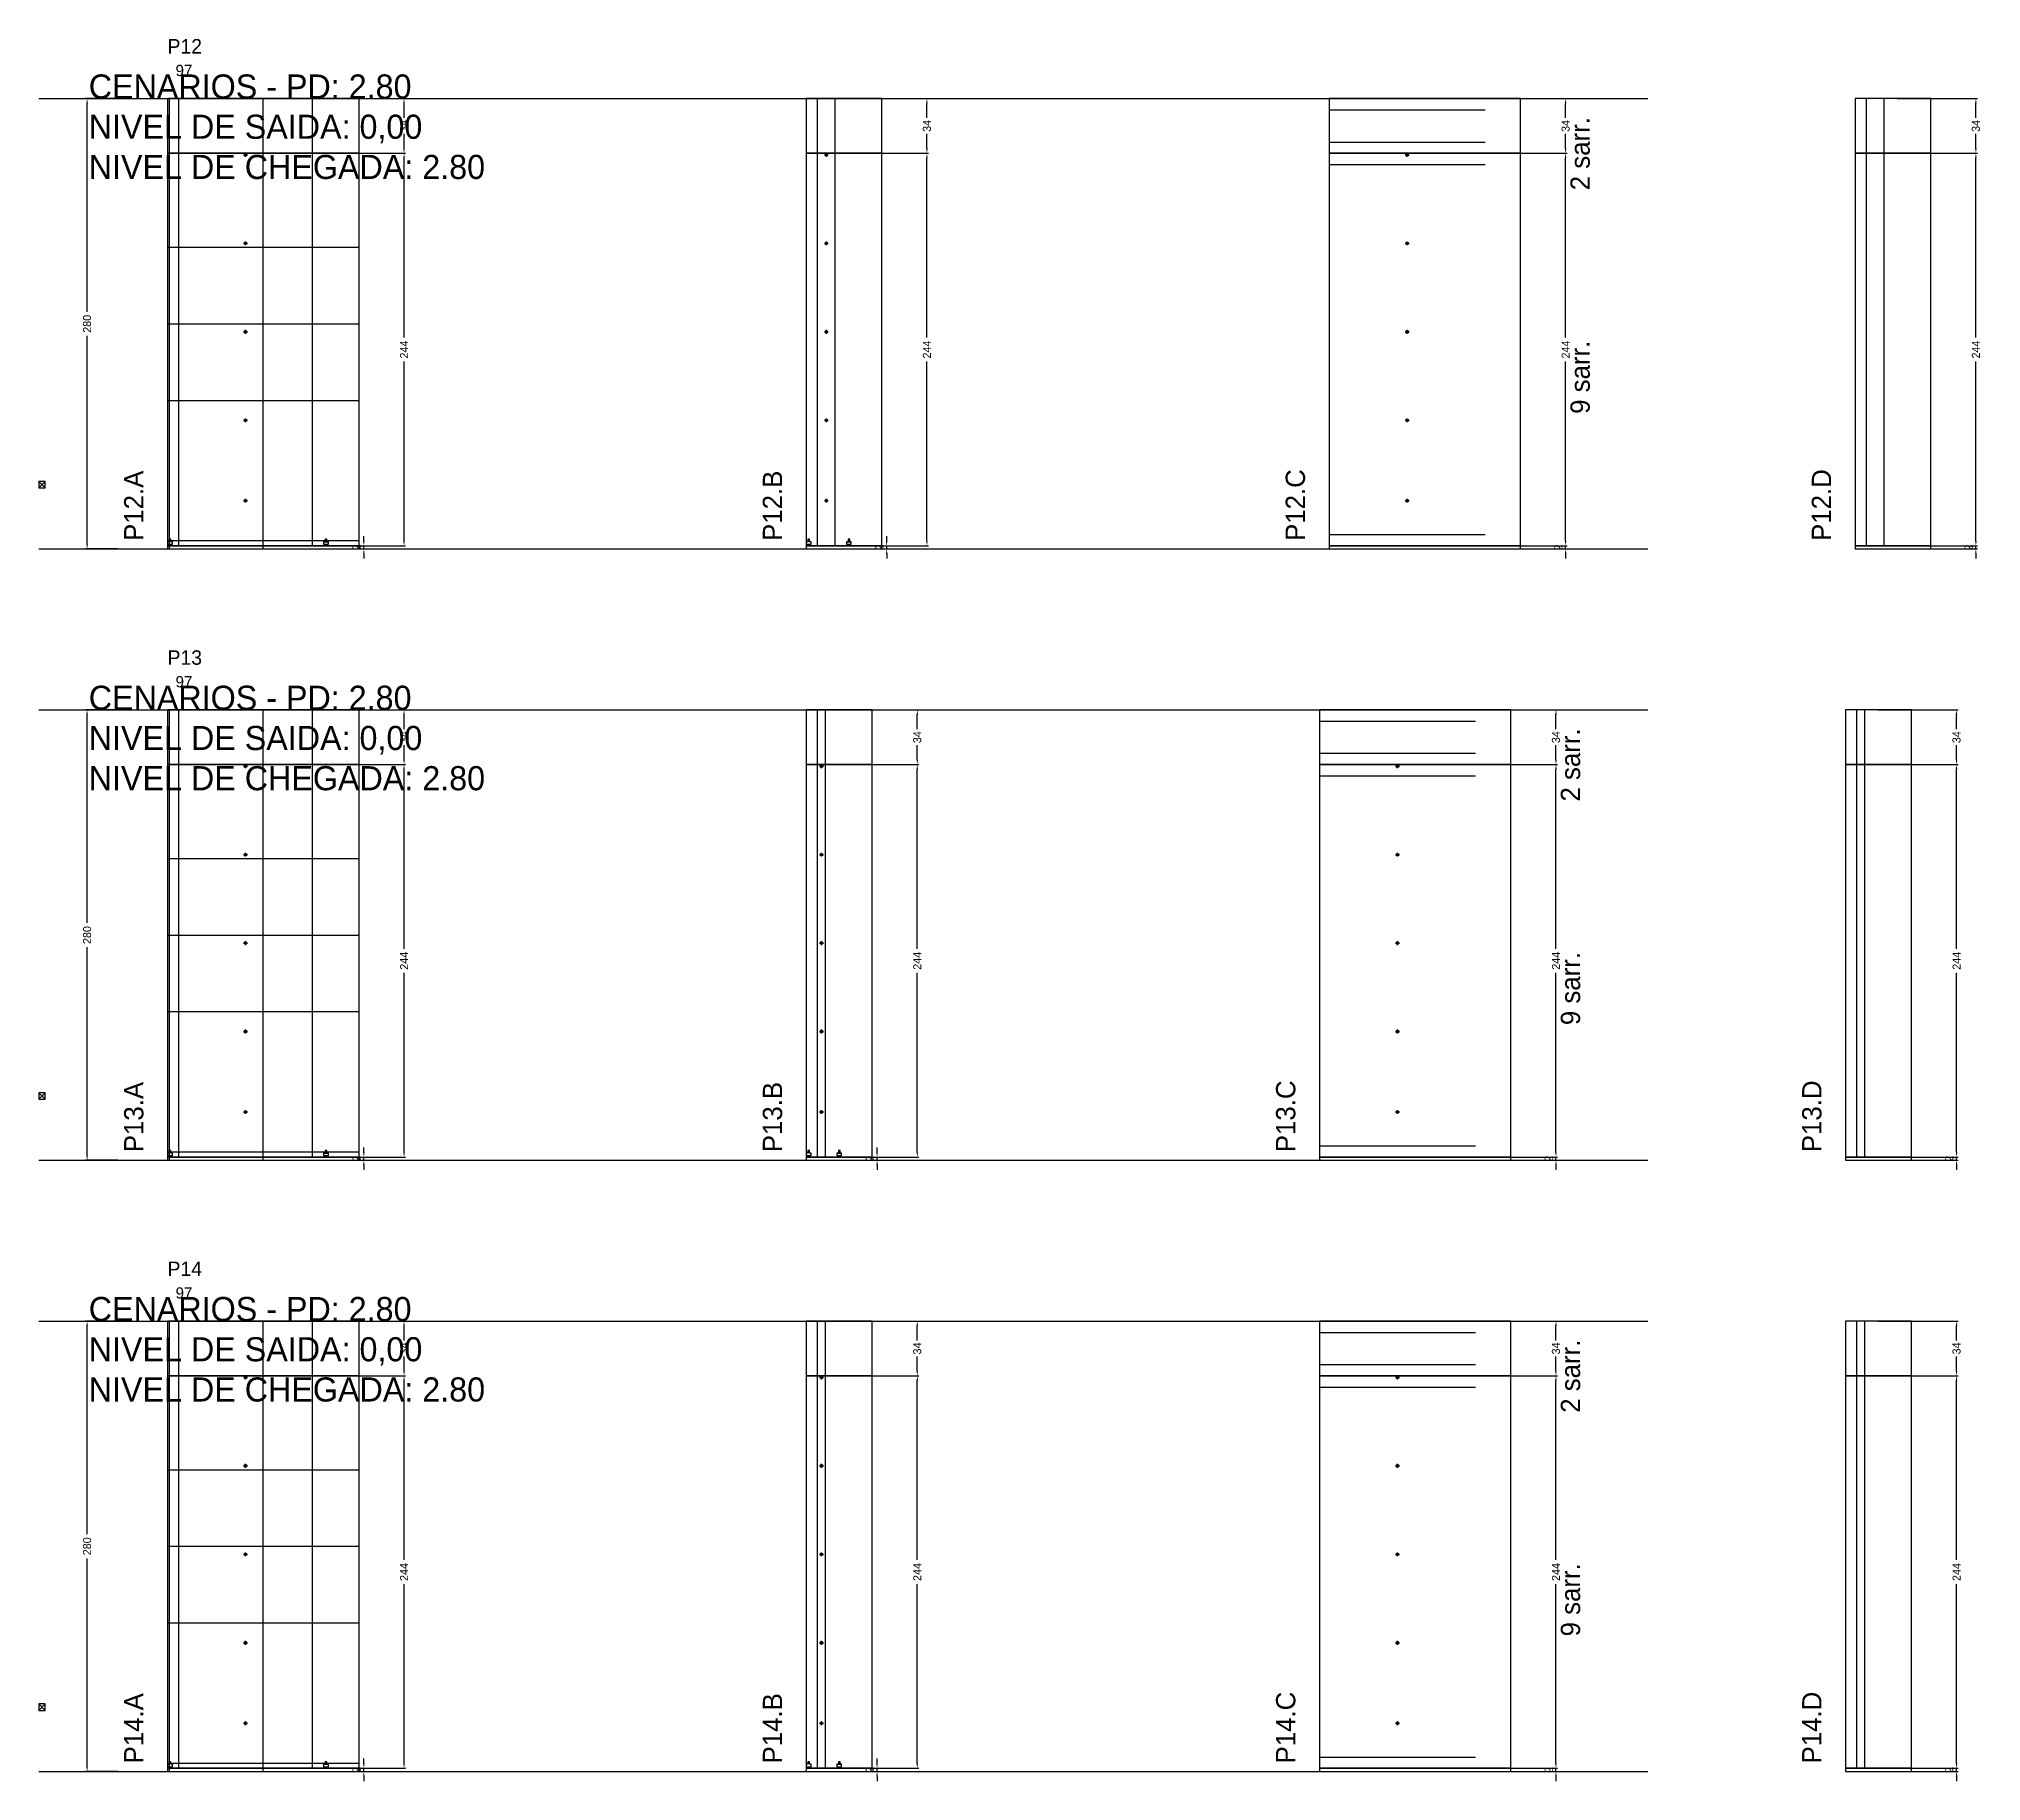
# Model space of a CAD drawing. Header units: centimetres. Extents: x -10500 to 4150, y -6466 to 304.
# Drawn here: x -7000 to -5793, y -1906 to -823 of the extents above; entities that cross this region are included whole.
import ezdxf

# ---------------------------------------------------------------- set-up
doc = ezdxf.new("R2010")
doc.units = ezdxf.units.CM
doc.linetypes.add('DASHED', pattern=[2, -2])
for name, color, linetype in [('CHAPA', 140, 'Continuous'), ('COTA', 241, 'Continuous'), ('COTAS FURACAO', 16, 'Continuous'), ('Madeira', 30, 'Continuous'), ('MEIO_PONT', 160, 'Continuous'), ('NOMENCLATURA', 7, 'Continuous'), ('Nível', 160, 'Continuous'), ('Painéis', 200, 'Continuous'), ('Perfil Metálico', 150, 'Continuous'), ('SARR_2.2x7', 40, 'Continuous'), ('SARRAFO DE PRESSAO', 200, 'Continuous'), ('texto', 7, 'Continuous'), ('TEXTO_GERAL', 7, 'Continuous')]:
    doc.layers.add(name, color=color, linetype=linetype)
doc.dimstyles.new('PAINEL-NOVA', dxfattribs={"dimtxt": 5, "dimasz": 3, "dimexe": 1, "dimexo": 1, "dimgap": 1, "dimtad": 1, "dimcen": 2.5, "dimazin": 3, "dimtfac": 1, "dimtmove": 0, "dimatfit": 3})

msp = doc.modelspace()

# ---------------------------------------------------------------- texts
at = {"layer": 'NOMENCLATURA'}
for s, p in [('CENARIOS - PD: 2.80', (-6969, -860)), ('NIVEL DE SAIDA: 0,00', (-6969, -885)), ('NIVEL DE CHEGADA: 2.80', (-6969, -910)), ('CENARIOS - PD: 2.80', (-6969, -1240)), ('NIVEL DE SAIDA: 0,00', (-6969, -1265)), ('NIVEL DE CHEGADA: 2.80', (-6969, -1290)), ('CENARIOS - PD: 2.80', (-6969, -1620)), ('NIVEL DE SAIDA: 0,00', (-6969, -1645)), ('NIVEL DE CHEGADA: 2.80', (-6969, -1670))]:
    msp.add_text(s, height=15, dxfattribs=at).set_placement(p)
for s, p in [('2 sarr.', (-6036, -917)), ('9 sarr.', (-6036, -1056)), ('P12.A', (-6935, -1135)), ('P12.B', (-6538, -1135)), ('P12.C', (-6213, -1135)), ('P12.D', (-5886, -1135)), ('2 sarr.', (-6042, -1297)), ('9 sarr.', (-6042, -1436)), ('P13.A', (-6935, -1515)), ('P13.B', (-6538, -1515)), ('P13.C', (-6219, -1515)), ('P13.D', (-5892, -1515)), ('2 sarr.', (-6042, -1677)), ('9 sarr.', (-6042, -1816)), ('P14.A', (-6935, -1895)), ('P14.B', (-6538, -1895)), ('P14.C', (-6219, -1895)), ('P14.D', (-5892, -1895))]:
    msp.add_text(s, height=12, rotation=90, dxfattribs=at).set_placement(p)
at = {"layer": 'texto'}
for p in [(-6915, -846), (-6915, -1226), (-6915, -1606)]:
    msp.add_text('97', height=7, dxfattribs=at).set_placement(p)
at = {"layer": 'TEXTO_GERAL'}
for s, p in [('P12', (-6920, -832)), ('P13', (-6920, -1212)), ('P14', (-6920, -1592))]:
    msp.add_text(s, height=9, dxfattribs=at).set_placement(p)

# ---------------------------------------------------------------- blocks, each defined once
blk = doc.blocks.new('_CLOSEDFILLED')
at = {"color": 0, "linetype": 'BYBLOCK'}
blk.add_solid([(-1, 0.16), (0, 0), (-1, -0.16)], dxfattribs=at)
blk = doc.blocks.new('*D105')
for p, q in [((-6951, -1620), (-6971, -1620)), ((-6970, -1752.5), (-6970, -1623)), ((-6970, -1897), (-6970, -1767.5)), ((-6951, -1900), (-6971, -1900))]:
    blk.add_line(p, q)
at = {"layer": 'Defpoints'}
for p in [(-6950, -1620), (-6970, -1900), (-6950, -1900)]:
    blk.add_point(p, dxfattribs=at)
at = {"layer": 'COTA', "xscale": 3, "yscale": 3}
for p, rotation in [((-6970, -1620), 90), ((-6970, -1900), 270)]:
    blk.add_blockref('_CLOSEDFILLED', p, dxfattribs=dict(at, rotation=rotation))
at = {"layer": 'COTA', "insert": (-6970, -1760), "char_height": 5, "attachment_point": 5, "rotation": 90}
blk.add_mtext('280', dxfattribs=at)
blk = doc.blocks.new('MULDURA')
at = {"layer": 'Paineis'}
for p, q in [((0, 0), (4, 4)), ((4, 0), (0, 4))]:
    blk.add_line(p, q, dxfattribs=at)
blk.add_lwpolyline([(0, 0), (4, 0), (4, 4), (0, 4)], close=True, dxfattribs=at)
blk = doc.blocks.new('*D107')
for p, q in [((-6822, -1654), (-6772, -1654)), ((-6773, -1768.5), (-6773, -1657)), ((-6773, -1895), (-6773, -1783.5)), ((-6822, -1898), (-6772, -1898))]:
    blk.add_line(p, q)
at = {"layer": 'Defpoints'}
for p in [(-6823, -1654), (-6823, -1898), (-6773, -1898)]:
    blk.add_point(p, dxfattribs=at)
at = {"layer": 'COTA', "xscale": 3, "yscale": 3}
for p, rotation in [((-6773, -1654), 90), ((-6773, -1898), 270)]:
    blk.add_blockref('_CLOSEDFILLED', p, dxfattribs=dict(at, rotation=rotation))
at = {"layer": 'COTA', "insert": (-6773, -1776), "char_height": 5, "attachment_point": 5, "rotation": 90}
blk.add_mtext('244', dxfattribs=at)
blk = doc.blocks.new('*D108')
for p, q in [((-6822, -1620), (-6772, -1620)), ((-6773, -1632), (-6773, -1623)), ((-6773, -1651), (-6773, -1642)), ((-6822, -1654), (-6772, -1654))]:
    blk.add_line(p, q)
at = {"layer": 'Defpoints'}
for p in [(-6823, -1620), (-6823, -1654), (-6773, -1654)]:
    blk.add_point(p, dxfattribs=at)
at = {"layer": 'COTA', "xscale": 3, "yscale": 3}
for p, rotation in [((-6773, -1620), 90), ((-6773, -1654), 270)]:
    blk.add_blockref('_CLOSEDFILLED', p, dxfattribs=dict(at, rotation=rotation))
at = {"layer": 'COTA', "insert": (-6773, -1637), "char_height": 5, "attachment_point": 5, "rotation": 90}
blk.add_mtext('34', dxfattribs=at)
blk = doc.blocks.new('SLIPTEE')
at = {"layer": 'Paineis'}
blk.add_lwpolyline([(0, 0), (3, 0), (3, 1.5), (2, 1.5), (2, 3), (1, 3), (1, 1.5), (0, 1.5)], close=True, dxfattribs=at)
blk = doc.blocks.new('SLIPTDD')
at = {"layer": 'Paineis'}
blk.add_line((0, 1.5), (3, 1.5), dxfattribs=at)
blk.add_lwpolyline([(0, 0), (3, 0), (3, 1.5), (2, 1.5), (2, 3), (1, 3), (1, 1.5), (0, 1.5)], close=True, dxfattribs=at)
blk = doc.blocks.new('furacao')
at = {"layer": 'COTAS FURACAO'}
for p, q in [((-1.2, 0), (1.2, 0)), ((0, -1.2), (0, 1.2))]:
    blk.add_line(p, q, dxfattribs=at)
blk.add_circle((0, 0), 0.8, dxfattribs=at)
blk = doc.blocks.new('*D110')
for p, q in [((-6503, -1654), (-6453, -1654)), ((-6454, -1768.5), (-6454, -1657)), ((-6454, -1895), (-6454, -1783.5)), ((-6503, -1898), (-6453, -1898))]:
    blk.add_line(p, q)
at = {"layer": 'Defpoints'}
for p in [(-6504, -1654), (-6504, -1898), (-6454, -1898)]:
    blk.add_point(p, dxfattribs=at)
at = {"layer": 'COTA', "xscale": 3, "yscale": 3}
for p, rotation in [((-6454, -1654), 90), ((-6454, -1898), 270)]:
    blk.add_blockref('_CLOSEDFILLED', p, dxfattribs=dict(at, rotation=rotation))
at = {"layer": 'COTA', "insert": (-6454, -1776), "char_height": 5, "attachment_point": 5, "rotation": 90}
blk.add_mtext('244', dxfattribs=at)
blk = doc.blocks.new('*D111')
for p, q in [((-6503, -1620), (-6453, -1620)), ((-6454, -1632), (-6454, -1623)), ((-6454, -1651), (-6454, -1642)), ((-6503, -1654), (-6453, -1654))]:
    blk.add_line(p, q)
at = {"layer": 'Defpoints'}
for p in [(-6504, -1620), (-6504, -1654), (-6454, -1654)]:
    blk.add_point(p, dxfattribs=at)
at = {"layer": 'COTA', "xscale": 3, "yscale": 3}
for p, rotation in [((-6454, -1620), 90), ((-6454, -1654), 270)]:
    blk.add_blockref('_CLOSEDFILLED', p, dxfattribs=dict(at, rotation=rotation))
at = {"layer": 'COTA', "insert": (-6454, -1637), "char_height": 5, "attachment_point": 5, "rotation": 90}
blk.add_mtext('34', dxfattribs=at)
blk = doc.blocks.new('*D113')
for p, q in [((-6106, -1654), (-6056, -1654)), ((-6057, -1768.5), (-6057, -1657)), ((-6057, -1895), (-6057, -1783.5)), ((-6106, -1898), (-6056, -1898))]:
    blk.add_line(p, q)
at = {"layer": 'Defpoints'}
for p in [(-6107, -1654), (-6107, -1898), (-6057, -1898)]:
    blk.add_point(p, dxfattribs=at)
at = {"layer": 'COTA', "xscale": 3, "yscale": 3}
for p, rotation in [((-6057, -1654), 90), ((-6057, -1898), 270)]:
    blk.add_blockref('_CLOSEDFILLED', p, dxfattribs=dict(at, rotation=rotation))
at = {"layer": 'COTA', "insert": (-6057, -1776), "char_height": 5, "attachment_point": 5, "rotation": 90}
blk.add_mtext('244', dxfattribs=at)
blk = doc.blocks.new('*D114')
for p, q in [((-6106, -1620), (-6056, -1620)), ((-6057, -1632), (-6057, -1623)), ((-6057, -1651), (-6057, -1642)), ((-6106, -1654), (-6056, -1654))]:
    blk.add_line(p, q)
at = {"layer": 'Defpoints'}
for p in [(-6107, -1620), (-6107, -1654), (-6057, -1654)]:
    blk.add_point(p, dxfattribs=at)
at = {"layer": 'COTA', "xscale": 3, "yscale": 3}
for p, rotation in [((-6057, -1620), 90), ((-6057, -1654), 270)]:
    blk.add_blockref('_CLOSEDFILLED', p, dxfattribs=dict(at, rotation=rotation))
at = {"layer": 'COTA', "insert": (-6057, -1637), "char_height": 5, "attachment_point": 5, "rotation": 90}
blk.add_mtext('34', dxfattribs=at)
blk = doc.blocks.new('*D116')
for p, q in [((-5857, -1654), (-5807, -1654)), ((-5808, -1768.5), (-5808, -1657)), ((-5808, -1895), (-5808, -1783.5)), ((-5857, -1898), (-5807, -1898))]:
    blk.add_line(p, q)
at = {"layer": 'Defpoints'}
for p in [(-5858, -1654), (-5858, -1898), (-5808, -1898)]:
    blk.add_point(p, dxfattribs=at)
at = {"layer": 'COTA', "xscale": 3, "yscale": 3}
for p, rotation in [((-5808, -1654), 90), ((-5808, -1898), 270)]:
    blk.add_blockref('_CLOSEDFILLED', p, dxfattribs=dict(at, rotation=rotation))
at = {"layer": 'COTA', "insert": (-5808, -1776), "char_height": 5, "attachment_point": 5, "rotation": 90}
blk.add_mtext('244', dxfattribs=at)
blk = doc.blocks.new('*D117')
for p, q in [((-5857, -1620), (-5807, -1620)), ((-5808, -1632), (-5808, -1623)), ((-5808, -1651), (-5808, -1642)), ((-5857, -1654), (-5807, -1654))]:
    blk.add_line(p, q)
at = {"layer": 'Defpoints'}
for p in [(-5858, -1620), (-5858, -1654), (-5808, -1654)]:
    blk.add_point(p, dxfattribs=at)
at = {"layer": 'COTA', "xscale": 3, "yscale": 3}
for p, rotation in [((-5808, -1620), 90), ((-5808, -1654), 270)]:
    blk.add_blockref('_CLOSEDFILLED', p, dxfattribs=dict(at, rotation=rotation))
at = {"layer": 'COTA', "insert": (-5808, -1637), "char_height": 5, "attachment_point": 5, "rotation": 90}
blk.add_mtext('34', dxfattribs=at)
blk = doc.blocks.new('*D79')
for p, q in [((-6951, -1240), (-6971, -1240)), ((-6970, -1372.5), (-6970, -1243)), ((-6970, -1517), (-6970, -1387.5)), ((-6951, -1520), (-6971, -1520))]:
    blk.add_line(p, q)
at = {"layer": 'Defpoints'}
for p in [(-6950, -1240), (-6970, -1520), (-6950, -1520)]:
    blk.add_point(p, dxfattribs=at)
at = {"layer": 'COTA', "xscale": 3, "yscale": 3}
for p, rotation in [((-6970, -1240), 90), ((-6970, -1520), 270)]:
    blk.add_blockref('_CLOSEDFILLED', p, dxfattribs=dict(at, rotation=rotation))
at = {"layer": 'COTA', "insert": (-6970, -1380), "char_height": 5, "attachment_point": 5, "rotation": 90}
blk.add_mtext('280', dxfattribs=at)
blk = doc.blocks.new('*D81')
for p, q in [((-6822, -1274), (-6772, -1274)), ((-6773, -1388.5), (-6773, -1277)), ((-6773, -1515), (-6773, -1403.5)), ((-6822, -1518), (-6772, -1518))]:
    blk.add_line(p, q)
at = {"layer": 'Defpoints'}
for p in [(-6823, -1274), (-6823, -1518), (-6773, -1518)]:
    blk.add_point(p, dxfattribs=at)
at = {"layer": 'COTA', "xscale": 3, "yscale": 3}
for p, rotation in [((-6773, -1274), 90), ((-6773, -1518), 270)]:
    blk.add_blockref('_CLOSEDFILLED', p, dxfattribs=dict(at, rotation=rotation))
at = {"layer": 'COTA', "insert": (-6773, -1396), "char_height": 5, "attachment_point": 5, "rotation": 90}
blk.add_mtext('244', dxfattribs=at)
blk = doc.blocks.new('*D82')
for p, q in [((-6822, -1240), (-6772, -1240)), ((-6773, -1252), (-6773, -1243)), ((-6773, -1271), (-6773, -1262)), ((-6822, -1274), (-6772, -1274))]:
    blk.add_line(p, q)
at = {"layer": 'Defpoints'}
for p in [(-6823, -1240), (-6823, -1274), (-6773, -1274)]:
    blk.add_point(p, dxfattribs=at)
at = {"layer": 'COTA', "xscale": 3, "yscale": 3}
for p, rotation in [((-6773, -1240), 90), ((-6773, -1274), 270)]:
    blk.add_blockref('_CLOSEDFILLED', p, dxfattribs=dict(at, rotation=rotation))
at = {"layer": 'COTA', "insert": (-6773, -1257), "char_height": 5, "attachment_point": 5, "rotation": 90}
blk.add_mtext('34', dxfattribs=at)
blk = doc.blocks.new('*D84')
for p, q in [((-6503, -1274), (-6453, -1274)), ((-6454, -1388.5), (-6454, -1277)), ((-6454, -1515), (-6454, -1403.5)), ((-6503, -1518), (-6453, -1518))]:
    blk.add_line(p, q)
at = {"layer": 'Defpoints'}
for p in [(-6504, -1274), (-6504, -1518), (-6454, -1518)]:
    blk.add_point(p, dxfattribs=at)
at = {"layer": 'COTA', "xscale": 3, "yscale": 3}
for p, rotation in [((-6454, -1274), 90), ((-6454, -1518), 270)]:
    blk.add_blockref('_CLOSEDFILLED', p, dxfattribs=dict(at, rotation=rotation))
at = {"layer": 'COTA', "insert": (-6454, -1396), "char_height": 5, "attachment_point": 5, "rotation": 90}
blk.add_mtext('244', dxfattribs=at)
blk = doc.blocks.new('*D85')
for p, q in [((-6503, -1240), (-6453, -1240)), ((-6454, -1252), (-6454, -1243)), ((-6454, -1271), (-6454, -1262)), ((-6503, -1274), (-6453, -1274))]:
    blk.add_line(p, q)
at = {"layer": 'Defpoints'}
for p in [(-6504, -1240), (-6504, -1274), (-6454, -1274)]:
    blk.add_point(p, dxfattribs=at)
at = {"layer": 'COTA', "xscale": 3, "yscale": 3}
for p, rotation in [((-6454, -1240), 90), ((-6454, -1274), 270)]:
    blk.add_blockref('_CLOSEDFILLED', p, dxfattribs=dict(at, rotation=rotation))
at = {"layer": 'COTA', "insert": (-6454, -1257), "char_height": 5, "attachment_point": 5, "rotation": 90}
blk.add_mtext('34', dxfattribs=at)
blk = doc.blocks.new('*D87')
for p, q in [((-6106, -1274), (-6056, -1274)), ((-6057, -1388.5), (-6057, -1277)), ((-6057, -1515), (-6057, -1403.5)), ((-6106, -1518), (-6056, -1518))]:
    blk.add_line(p, q)
at = {"layer": 'Defpoints'}
for p in [(-6107, -1274), (-6107, -1518), (-6057, -1518)]:
    blk.add_point(p, dxfattribs=at)
at = {"layer": 'COTA', "xscale": 3, "yscale": 3}
for p, rotation in [((-6057, -1274), 90), ((-6057, -1518), 270)]:
    blk.add_blockref('_CLOSEDFILLED', p, dxfattribs=dict(at, rotation=rotation))
at = {"layer": 'COTA', "insert": (-6057, -1396), "char_height": 5, "attachment_point": 5, "rotation": 90}
blk.add_mtext('244', dxfattribs=at)
blk = doc.blocks.new('*D88')
for p, q in [((-6106, -1240), (-6056, -1240)), ((-6057, -1252), (-6057, -1243)), ((-6057, -1271), (-6057, -1262)), ((-6106, -1274), (-6056, -1274))]:
    blk.add_line(p, q)
at = {"layer": 'Defpoints'}
for p in [(-6107, -1240), (-6107, -1274), (-6057, -1274)]:
    blk.add_point(p, dxfattribs=at)
at = {"layer": 'COTA', "xscale": 3, "yscale": 3}
for p, rotation in [((-6057, -1240), 90), ((-6057, -1274), 270)]:
    blk.add_blockref('_CLOSEDFILLED', p, dxfattribs=dict(at, rotation=rotation))
at = {"layer": 'COTA', "insert": (-6057, -1257), "char_height": 5, "attachment_point": 5, "rotation": 90}
blk.add_mtext('34', dxfattribs=at)
blk = doc.blocks.new('*D90')
for p, q in [((-5857, -1274), (-5807, -1274)), ((-5808, -1388.5), (-5808, -1277)), ((-5808, -1515), (-5808, -1403.5)), ((-5857, -1518), (-5807, -1518))]:
    blk.add_line(p, q)
at = {"layer": 'Defpoints'}
for p in [(-5858, -1274), (-5858, -1518), (-5808, -1518)]:
    blk.add_point(p, dxfattribs=at)
at = {"layer": 'COTA', "xscale": 3, "yscale": 3}
for p, rotation in [((-5808, -1274), 90), ((-5808, -1518), 270)]:
    blk.add_blockref('_CLOSEDFILLED', p, dxfattribs=dict(at, rotation=rotation))
at = {"layer": 'COTA', "insert": (-5808, -1396), "char_height": 5, "attachment_point": 5, "rotation": 90}
blk.add_mtext('244', dxfattribs=at)
blk = doc.blocks.new('*D91')
for p, q in [((-5857, -1240), (-5807, -1240)), ((-5808, -1252), (-5808, -1243)), ((-5808, -1271), (-5808, -1262)), ((-5857, -1274), (-5807, -1274))]:
    blk.add_line(p, q)
at = {"layer": 'Defpoints'}
for p in [(-5858, -1240), (-5858, -1274), (-5808, -1274)]:
    blk.add_point(p, dxfattribs=at)
at = {"layer": 'COTA', "xscale": 3, "yscale": 3}
for p, rotation in [((-5808, -1240), 90), ((-5808, -1274), 270)]:
    blk.add_blockref('_CLOSEDFILLED', p, dxfattribs=dict(at, rotation=rotation))
at = {"layer": 'COTA', "insert": (-5808, -1257), "char_height": 5, "attachment_point": 5, "rotation": 90}
blk.add_mtext('34', dxfattribs=at)
blk = doc.blocks.new('*D53')
for p, q in [((-6951, -860), (-6971, -860)), ((-6970, -992.5), (-6970, -863)), ((-6970, -1137), (-6970, -1007.5)), ((-6951, -1140), (-6971, -1140))]:
    blk.add_line(p, q)
at = {"layer": 'Defpoints'}
for p in [(-6950, -860), (-6970, -1140), (-6950, -1140)]:
    blk.add_point(p, dxfattribs=at)
at = {"layer": 'COTA', "xscale": 3, "yscale": 3}
for p, rotation in [((-6970, -860), 90), ((-6970, -1140), 270)]:
    blk.add_blockref('_CLOSEDFILLED', p, dxfattribs=dict(at, rotation=rotation))
at = {"layer": 'COTA', "insert": (-6970, -1000), "char_height": 5, "attachment_point": 5, "rotation": 90}
blk.add_mtext('280', dxfattribs=at)
blk = doc.blocks.new('*D55')
for p, q in [((-6822, -894), (-6772, -894)), ((-6773, -1008.5), (-6773, -897)), ((-6773, -1135), (-6773, -1023.5)), ((-6822, -1138), (-6772, -1138))]:
    blk.add_line(p, q)
at = {"layer": 'Defpoints'}
for p in [(-6823, -894), (-6823, -1138), (-6773, -1138)]:
    blk.add_point(p, dxfattribs=at)
at = {"layer": 'COTA', "xscale": 3, "yscale": 3}
for p, rotation in [((-6773, -894), 90), ((-6773, -1138), 270)]:
    blk.add_blockref('_CLOSEDFILLED', p, dxfattribs=dict(at, rotation=rotation))
at = {"layer": 'COTA', "insert": (-6773, -1016), "char_height": 5, "attachment_point": 5, "rotation": 90}
blk.add_mtext('244', dxfattribs=at)
blk = doc.blocks.new('*D56')
for p, q in [((-6822, -860), (-6772, -860)), ((-6773, -872), (-6773, -863)), ((-6773, -891), (-6773, -882)), ((-6822, -894), (-6772, -894))]:
    blk.add_line(p, q)
at = {"layer": 'Defpoints'}
for p in [(-6823, -860), (-6823, -894), (-6773, -894)]:
    blk.add_point(p, dxfattribs=at)
at = {"layer": 'COTA', "xscale": 3, "yscale": 3}
for p, rotation in [((-6773, -860), 90), ((-6773, -894), 270)]:
    blk.add_blockref('_CLOSEDFILLED', p, dxfattribs=dict(at, rotation=rotation))
at = {"layer": 'COTA', "insert": (-6773, -877), "char_height": 5, "attachment_point": 5, "rotation": 90}
blk.add_mtext('34', dxfattribs=at)
blk = doc.blocks.new('*D58')
for p, q in [((-6497, -894), (-6447, -894)), ((-6448, -1008.5), (-6448, -897)), ((-6448, -1135), (-6448, -1023.5)), ((-6497, -1138), (-6447, -1138))]:
    blk.add_line(p, q)
at = {"layer": 'Defpoints'}
for p in [(-6498, -894), (-6498, -1138), (-6448, -1138)]:
    blk.add_point(p, dxfattribs=at)
at = {"layer": 'COTA', "xscale": 3, "yscale": 3}
for p, rotation in [((-6448, -894), 90), ((-6448, -1138), 270)]:
    blk.add_blockref('_CLOSEDFILLED', p, dxfattribs=dict(at, rotation=rotation))
at = {"layer": 'COTA', "insert": (-6448, -1016), "char_height": 5, "attachment_point": 5, "rotation": 90}
blk.add_mtext('244', dxfattribs=at)
blk = doc.blocks.new('*D59')
for p, q in [((-6497, -860), (-6447, -860)), ((-6448, -872), (-6448, -863)), ((-6448, -891), (-6448, -882)), ((-6497, -894), (-6447, -894))]:
    blk.add_line(p, q)
at = {"layer": 'Defpoints'}
for p in [(-6498, -860), (-6498, -894), (-6448, -894)]:
    blk.add_point(p, dxfattribs=at)
at = {"layer": 'COTA', "xscale": 3, "yscale": 3}
for p, rotation in [((-6448, -860), 90), ((-6448, -894), 270)]:
    blk.add_blockref('_CLOSEDFILLED', p, dxfattribs=dict(at, rotation=rotation))
at = {"layer": 'COTA', "insert": (-6448, -877), "char_height": 5, "attachment_point": 5, "rotation": 90}
blk.add_mtext('34', dxfattribs=at)
blk = doc.blocks.new('*D61')
for p, q in [((-6100, -894), (-6050, -894)), ((-6051, -1008.5), (-6051, -897)), ((-6051, -1135), (-6051, -1023.5)), ((-6100, -1138), (-6050, -1138))]:
    blk.add_line(p, q)
at = {"layer": 'Defpoints'}
for p in [(-6101, -894), (-6101, -1138), (-6051, -1138)]:
    blk.add_point(p, dxfattribs=at)
at = {"layer": 'COTA', "xscale": 3, "yscale": 3}
for p, rotation in [((-6051, -894), 90), ((-6051, -1138), 270)]:
    blk.add_blockref('_CLOSEDFILLED', p, dxfattribs=dict(at, rotation=rotation))
at = {"layer": 'COTA', "insert": (-6051, -1016), "char_height": 5, "attachment_point": 5, "rotation": 90}
blk.add_mtext('244', dxfattribs=at)
blk = doc.blocks.new('*D62')
for p, q in [((-6100, -860), (-6050, -860)), ((-6051, -872), (-6051, -863)), ((-6051, -891), (-6051, -882)), ((-6100, -894), (-6050, -894))]:
    blk.add_line(p, q)
at = {"layer": 'Defpoints'}
for p in [(-6101, -860), (-6101, -894), (-6051, -894)]:
    blk.add_point(p, dxfattribs=at)
at = {"layer": 'COTA', "xscale": 3, "yscale": 3}
for p, rotation in [((-6051, -860), 90), ((-6051, -894), 270)]:
    blk.add_blockref('_CLOSEDFILLED', p, dxfattribs=dict(at, rotation=rotation))
at = {"layer": 'COTA', "insert": (-6051, -877), "char_height": 5, "attachment_point": 5, "rotation": 90}
blk.add_mtext('34', dxfattribs=at)
blk = doc.blocks.new('*D64')
for p, q in [((-5845, -894), (-5795, -894)), ((-5796, -1008.5), (-5796, -897)), ((-5796, -1135), (-5796, -1023.5)), ((-5845, -1138), (-5795, -1138))]:
    blk.add_line(p, q)
at = {"layer": 'Defpoints'}
for p in [(-5846, -894), (-5846, -1138), (-5796, -1138)]:
    blk.add_point(p, dxfattribs=at)
at = {"layer": 'COTA', "xscale": 3, "yscale": 3}
for p, rotation in [((-5796, -894), 90), ((-5796, -1138), 270)]:
    blk.add_blockref('_CLOSEDFILLED', p, dxfattribs=dict(at, rotation=rotation))
at = {"layer": 'COTA', "insert": (-5796, -1016), "char_height": 5, "attachment_point": 5, "rotation": 90}
blk.add_mtext('244', dxfattribs=at)
blk = doc.blocks.new('*D65')
for p, q in [((-5845, -860), (-5795, -860)), ((-5796, -872), (-5796, -863)), ((-5796, -891), (-5796, -882)), ((-5845, -894), (-5795, -894))]:
    blk.add_line(p, q)
at = {"layer": 'Defpoints'}
for p in [(-5846, -860), (-5846, -894), (-5796, -894)]:
    blk.add_point(p, dxfattribs=at)
at = {"layer": 'COTA', "xscale": 3, "yscale": 3}
for p, rotation in [((-5796, -860), 90), ((-5796, -894), 270)]:
    blk.add_blockref('_CLOSEDFILLED', p, dxfattribs=dict(at, rotation=rotation))
at = {"layer": 'COTA', "insert": (-5796, -877), "char_height": 5, "attachment_point": 5, "rotation": 90}
blk.add_mtext('34', dxfattribs=at)

# ---------------------------------------------------------------- dimensions: what is measured, and where the dimension line sits
at = {"layer": 'COTA'}
for base, p1, p2, picture, middle in [((-6970, -1140), (-6950, -1140), (-6950, -860), '*D53', (-6970, -1000)), ((-6773, -894), (-6823, -894), (-6823, -860), '*D56', (-6773, -877)), ((-6448, -894), (-6498, -894), (-6498, -860), '*D59', (-6448, -877)), ((-6051, -894), (-6101, -894), (-6101, -860), '*D62', (-6051, -877)), ((-5796, -894), (-5846, -894), (-5846, -860), '*D65', (-5796, -877)), ((-6773, -1138), (-6823, -1138), (-6823, -894), '*D55', (-6773, -1016)), ((-6448, -1138), (-6498, -1138), (-6498, -894), '*D58', (-6448, -1016)), ((-6051, -1138), (-6101, -1138), (-6101, -894), '*D61', (-6051, -1016)), ((-5796, -1138), (-5846, -1138), (-5846, -894), '*D64', (-5796, -1016)), ((-6970, -1520), (-6950, -1520), (-6950, -1240), '*D79', (-6970, -1380)), ((-6773, -1274), (-6823, -1274), (-6823, -1240), '*D82', (-6773, -1257)), ((-6454, -1274), (-6504, -1274), (-6504, -1240), '*D85', (-6454, -1257)), ((-6057, -1274), (-6107, -1274), (-6107, -1240), '*D88', (-6057, -1257)), ((-5808, -1274), (-5858, -1274), (-5858, -1240), '*D91', (-5808, -1257)), ((-6773, -1518), (-6823, -1518), (-6823, -1274), '*D81', (-6773, -1396)), ((-6454, -1518), (-6504, -1518), (-6504, -1274), '*D84', (-6454, -1396)), ((-6057, -1518), (-6107, -1518), (-6107, -1274), '*D87', (-6057, -1396)), ((-5808, -1518), (-5858, -1518), (-5858, -1274), '*D90', (-5808, -1396)), ((-6970, -1900), (-6950, -1900), (-6950, -1620), '*D105', (-6970, -1760)), ((-6773, -1654), (-6823, -1654), (-6823, -1620), '*D108', (-6773, -1637)), ((-6454, -1654), (-6504, -1654), (-6504, -1620), '*D111', (-6454, -1637)), ((-6057, -1654), (-6107, -1654), (-6107, -1620), '*D114', (-6057, -1637)), ((-5808, -1654), (-5858, -1654), (-5858, -1620), '*D117', (-5808, -1637)), ((-6773, -1898), (-6823, -1898), (-6823, -1654), '*D107', (-6773, -1776)), ((-6454, -1898), (-6504, -1898), (-6504, -1654), '*D110', (-6454, -1776)), ((-6057, -1898), (-6107, -1898), (-6107, -1654), '*D113', (-6057, -1776)), ((-5808, -1898), (-5858, -1898), (-5858, -1654), '*D116', (-5808, -1776))]:
    dim = msp.add_linear_dim(base=base, p1=p1, p2=p2, angle=90, dimstyle='PAINEL-NOVA', dxfattribs=at)
    dim.commit()
    dim.dimension.update_dxf_attribs({"geometry": picture, "text_midpoint": middle})
for base, p1, p2 in [((-6798, -1140), (-6823, -1140), (-6823, -1138)), ((-6473, -1140), (-6498, -1140), (-6498, -1138)), ((-6051, -1140), (-6101, -1140), (-6101, -1138)), ((-5796, -1140), (-5846, -1140), (-5846, -1138)), ((-6798, -1520), (-6823, -1520), (-6823, -1518)), ((-6479, -1520), (-6504, -1520), (-6504, -1518)), ((-6057, -1520), (-6107, -1520), (-6107, -1518)), ((-5808, -1520), (-5858, -1520), (-5858, -1518)), ((-6798, -1900), (-6823, -1900), (-6823, -1898)), ((-6479, -1900), (-6504, -1900), (-6504, -1898)), ((-6057, -1900), (-6107, -1900), (-6107, -1898)), ((-5808, -1900), (-5858, -1900), (-5858, -1898))]:
    msp.add_linear_dim(base=base, p1=p1, p2=p2, angle=90, dimstyle='PAINEL-NOVA', dxfattribs=at).render()

# ---------------------------------------------------------------- linework, layer by layer
at = {"layer": 'CHAPA'}
for points in [[(-6920, -1140), (-6918.8, -1140), (-6918.8, -860), (-6920, -860)], [(-6920, -1520), (-6918.8, -1520), (-6918.8, -1240), (-6920, -1240)], [(-6920, -1900), (-6918.8, -1900), (-6918.8, -1620), (-6920, -1620)]]:
    msp.add_lwpolyline(points, close=True, dxfattribs=at)
at = {"layer": 'Madeira'}
for points in [[(-6920, -952.4), (-6801, -952.4)], [(-6920, -1047.6), (-6801, -1047.6)], [(-6920, -1332.4), (-6801, -1332.4)], [(-6920, -1427.6), (-6801, -1427.6)], [(-6920, -1712.4), (-6801, -1712.4)], [(-6920, -1807.6), (-6801, -1807.6)]]:
    msp.add_lwpolyline(points, dxfattribs=at)
at = {"layer": 'MEIO_PONT'}
for points in [[(-6920, -1000), (-6801, -1000)], [(-6920, -1380), (-6801, -1380)], [(-6920, -1760), (-6801, -1760)]]:
    msp.add_lwpolyline(points, dxfattribs=at)
at = {"layer": 'Nível', "linetype": 'DASHED'}
for points in [[(-7000, -860), (-6000, -860)], [(-7000, -1140), (-6000, -1140)], [(-7000, -1240), (-6000, -1240)], [(-7000, -1520), (-6000, -1520)], [(-7000, -1620), (-6000, -1620)], [(-7000, -1900), (-6000, -1900)]]:
    msp.add_lwpolyline(points, dxfattribs=at)
at = {"layer": 'Painéis'}
for points in [[(-6920, -894), (-6801, -894), (-6801, -860), (-6920, -860)], [(-6920, -1140), (-6801, -1140), (-6801, -860), (-6920, -860)], [(-6523, -894), (-6476, -894), (-6476, -860), (-6523, -860)], [(-6198, -894), (-6079, -894), (-6079, -860), (-6198, -860)], [(-5871, -894), (-5824, -894), (-5824, -860), (-5871, -860)], [(-6920, -1138), (-6801, -1138), (-6801, -894), (-6920, -894)], [(-6523, -1138), (-6476, -1138), (-6476, -894), (-6523, -894)], [(-6198, -1138), (-6079, -1138), (-6079, -894), (-6198, -894)], [(-5871, -1138), (-5824, -1138), (-5824, -894), (-5871, -894)], [(-6920, -1140), (-6801, -1140), (-6801, -1138), (-6920, -1138)], [(-6523, -1140), (-6476, -1140), (-6476, -1138), (-6523, -1138)], [(-6198, -1140), (-6079, -1140), (-6079, -1138), (-6198, -1138)], [(-5871, -1140), (-5824, -1140), (-5824, -1138), (-5871, -1138)], [(-6920, -1274), (-6801, -1274), (-6801, -1240), (-6920, -1240)], [(-6920, -1520), (-6801, -1520), (-6801, -1240), (-6920, -1240)], [(-6523, -1274), (-6482, -1274), (-6482, -1240), (-6523, -1240)], [(-6204, -1274), (-6085, -1274), (-6085, -1240), (-6204, -1240)], [(-5877, -1274), (-5836, -1274), (-5836, -1240), (-5877, -1240)], [(-6920, -1518), (-6801, -1518), (-6801, -1274), (-6920, -1274)], [(-6523, -1518), (-6482, -1518), (-6482, -1274), (-6523, -1274)], [(-6204, -1518), (-6085, -1518), (-6085, -1274), (-6204, -1274)], [(-5877, -1518), (-5836, -1518), (-5836, -1274), (-5877, -1274)], [(-6920, -1520), (-6801, -1520), (-6801, -1518), (-6920, -1518)], [(-6523, -1520), (-6482, -1520), (-6482, -1518), (-6523, -1518)], [(-6204, -1520), (-6085, -1520), (-6085, -1518), (-6204, -1518)], [(-5877, -1520), (-5836, -1520), (-5836, -1518), (-5877, -1518)], [(-6920, -1654), (-6801, -1654), (-6801, -1620), (-6920, -1620)], [(-6920, -1900), (-6801, -1900), (-6801, -1620), (-6920, -1620)], [(-6523, -1654), (-6482, -1654), (-6482, -1620), (-6523, -1620)], [(-6204, -1654), (-6085, -1654), (-6085, -1620), (-6204, -1620)], [(-5877, -1654), (-5836, -1654), (-5836, -1620), (-5877, -1620)], [(-6920, -1898), (-6801, -1898), (-6801, -1654), (-6920, -1654)], [(-6523, -1898), (-6482, -1898), (-6482, -1654), (-6523, -1654)], [(-6204, -1898), (-6085, -1898), (-6085, -1654), (-6204, -1654)], [(-5877, -1898), (-5836, -1898), (-5836, -1654), (-5877, -1654)], [(-6920, -1900), (-6801, -1900), (-6801, -1898), (-6920, -1898)], [(-6523, -1900), (-6482, -1900), (-6482, -1898), (-6523, -1898)], [(-6204, -1900), (-6085, -1900), (-6085, -1898), (-6204, -1898)], [(-5877, -1900), (-5836, -1900), (-5836, -1898), (-5877, -1898)]]:
    msp.add_lwpolyline(points, close=True, dxfattribs=at)
at = {"layer": 'Perfil Metálico'}
for p, q in [((-6860.5, -1140), (-6860.5, -860)), ((-6860.5, -1520), (-6860.5, -1240)), ((-6860.5, -1900), (-6860.5, -1620))]:
    msp.add_line(p, q, dxfattribs=at)
at = {"layer": 'SARR_2.2x7'}
for points in [[(-6913, -894), (-6913, -860)], [(-6830, -894), (-6830, -860)], [(-6516, -894), (-6516, -860)], [(-6505, -894), (-6505, -860)], [(-6198, -867), (-6101, -867)], [(-5864, -894), (-5864, -860)], [(-5853, -894), (-5853, -860)], [(-6198, -887), (-6101, -887)], [(-6198, -901), (-6101, -901)], [(-6198, -1131), (-6101, -1131)], [(-6913, -1274), (-6913, -1240)], [(-6830, -1274), (-6830, -1240)], [(-6516, -1274), (-6516, -1240)], [(-6511, -1274), (-6511, -1240)], [(-5870, -1274), (-5870, -1240)], [(-5865, -1274), (-5865, -1240)], [(-6204, -1247), (-6107, -1247)], [(-6204, -1267), (-6107, -1267)], [(-6204, -1281), (-6107, -1281)], [(-6204, -1511), (-6107, -1511)], [(-6913, -1654), (-6913, -1620)], [(-6830, -1654), (-6830, -1620)], [(-6516, -1654), (-6516, -1620)], [(-6511, -1654), (-6511, -1620)], [(-6204, -1627), (-6107, -1627)], [(-5870, -1654), (-5870, -1620)], [(-5865, -1654), (-5865, -1620)], [(-6204, -1647), (-6107, -1647)], [(-6204, -1661), (-6107, -1661)], [(-6204, -1891), (-6107, -1891)]]:
    msp.add_lwpolyline(points, dxfattribs=at)
at = {"layer": 'SARR_2.2x7', "linetype": 'DASHED'}
for points in [[(-6913, -1138), (-6913, -894)], [(-6830, -1138), (-6830, -894)], [(-6516, -1138), (-6516, -894)], [(-6505, -1138), (-6505, -894)], [(-5864, -1138), (-5864, -894)], [(-5853, -1138), (-5853, -894)], [(-6913, -1518), (-6913, -1274)], [(-6830, -1518), (-6830, -1274)], [(-6516, -1518), (-6516, -1274)], [(-6511, -1518), (-6511, -1274)], [(-5870, -1518), (-5870, -1274)], [(-5865, -1518), (-5865, -1274)], [(-6913, -1898), (-6913, -1654)], [(-6830, -1898), (-6830, -1654)], [(-6516, -1898), (-6516, -1654)], [(-6511, -1898), (-6511, -1654)], [(-5870, -1898), (-5870, -1654)], [(-5865, -1898), (-5865, -1654)]]:
    msp.add_lwpolyline(points, dxfattribs=at)
at = {"layer": 'SARRAFO DE PRESSAO'}
for points in [[(-6920, -1140), (-6801, -1140), (-6801, -1135), (-6920, -1135)], [(-6920, -1520), (-6801, -1520), (-6801, -1515), (-6920, -1515)], [(-6920, -1900), (-6801, -1900), (-6801, -1895), (-6920, -1895)]]:
    msp.add_lwpolyline(points, close=True, dxfattribs=at)

# ---------------------------------------------------------------- block references
at = {"layer": 'COTA'}
for name, p in [('furacao', (-6871.5, -895)), ('furacao', (-6510.5, -895)), ('furacao', (-6149.5, -895)), ('furacao', (-6871.5, -950)), ('furacao', (-6510.5, -950)), ('furacao', (-6149.5, -950)), ('furacao', (-6871.5, -1005)), ('furacao', (-6510.5, -1005)), ('furacao', (-6149.5, -1005)), ('furacao', (-6871.5, -1060)), ('furacao', (-6510.5, -1060)), ('furacao', (-6149.5, -1060)), ('MULDURA', (-7000, -1102)), ('furacao', (-6871.5, -1110)), ('furacao', (-6510.5, -1110)), ('furacao', (-6149.5, -1110)), ('SLIPTEE', (-6920, -1137)), ('SLIPTDD', (-6823, -1137)), ('SLIPTEE', (-6523, -1137)), ('SLIPTDD', (-6498, -1137)), ('furacao', (-6871.5, -1275)), ('furacao', (-6513.5, -1275)), ('furacao', (-6155.5, -1275)), ('furacao', (-6871.5, -1330)), ('furacao', (-6513.5, -1330)), ('furacao', (-6155.5, -1330)), ('furacao', (-6871.5, -1385)), ('furacao', (-6513.5, -1385)), ('furacao', (-6155.5, -1385)), ('furacao', (-6871.5, -1440)), ('furacao', (-6513.5, -1440)), ('furacao', (-6155.5, -1440)), ('MULDURA', (-7000, -1482)), ('furacao', (-6871.5, -1490)), ('furacao', (-6513.5, -1490)), ('furacao', (-6155.5, -1490)), ('SLIPTEE', (-6920, -1517)), ('SLIPTDD', (-6823, -1517)), ('SLIPTEE', (-6523, -1517)), ('SLIPTDD', (-6504, -1517)), ('furacao', (-6871.5, -1655)), ('furacao', (-6513.5, -1655)), ('furacao', (-6155.5, -1655)), ('furacao', (-6871.5, -1710)), ('furacao', (-6513.5, -1710)), ('furacao', (-6155.5, -1710)), ('furacao', (-6871.5, -1765)), ('furacao', (-6513.5, -1765)), ('furacao', (-6155.5, -1765)), ('furacao', (-6871.5, -1820)), ('furacao', (-6513.5, -1820)), ('furacao', (-6155.5, -1820)), ('MULDURA', (-7000, -1862)), ('furacao', (-6871.5, -1870)), ('furacao', (-6513.5, -1870)), ('furacao', (-6155.5, -1870)), ('SLIPTEE', (-6920, -1897)), ('SLIPTDD', (-6823, -1897)), ('SLIPTEE', (-6523, -1897)), ('SLIPTDD', (-6504, -1897))]:
    msp.add_blockref(name, p, dxfattribs=at)

msp.set_redraw_order([(e.dxf.handle, doc.entitydb.next_handle()) for e in msp.query("TEXT MTEXT ATTDEF DIMENSION ARC_DIMENSION")])  # texts and dimensions are drawn at this point

doc.saveas('drawing.dxf')
